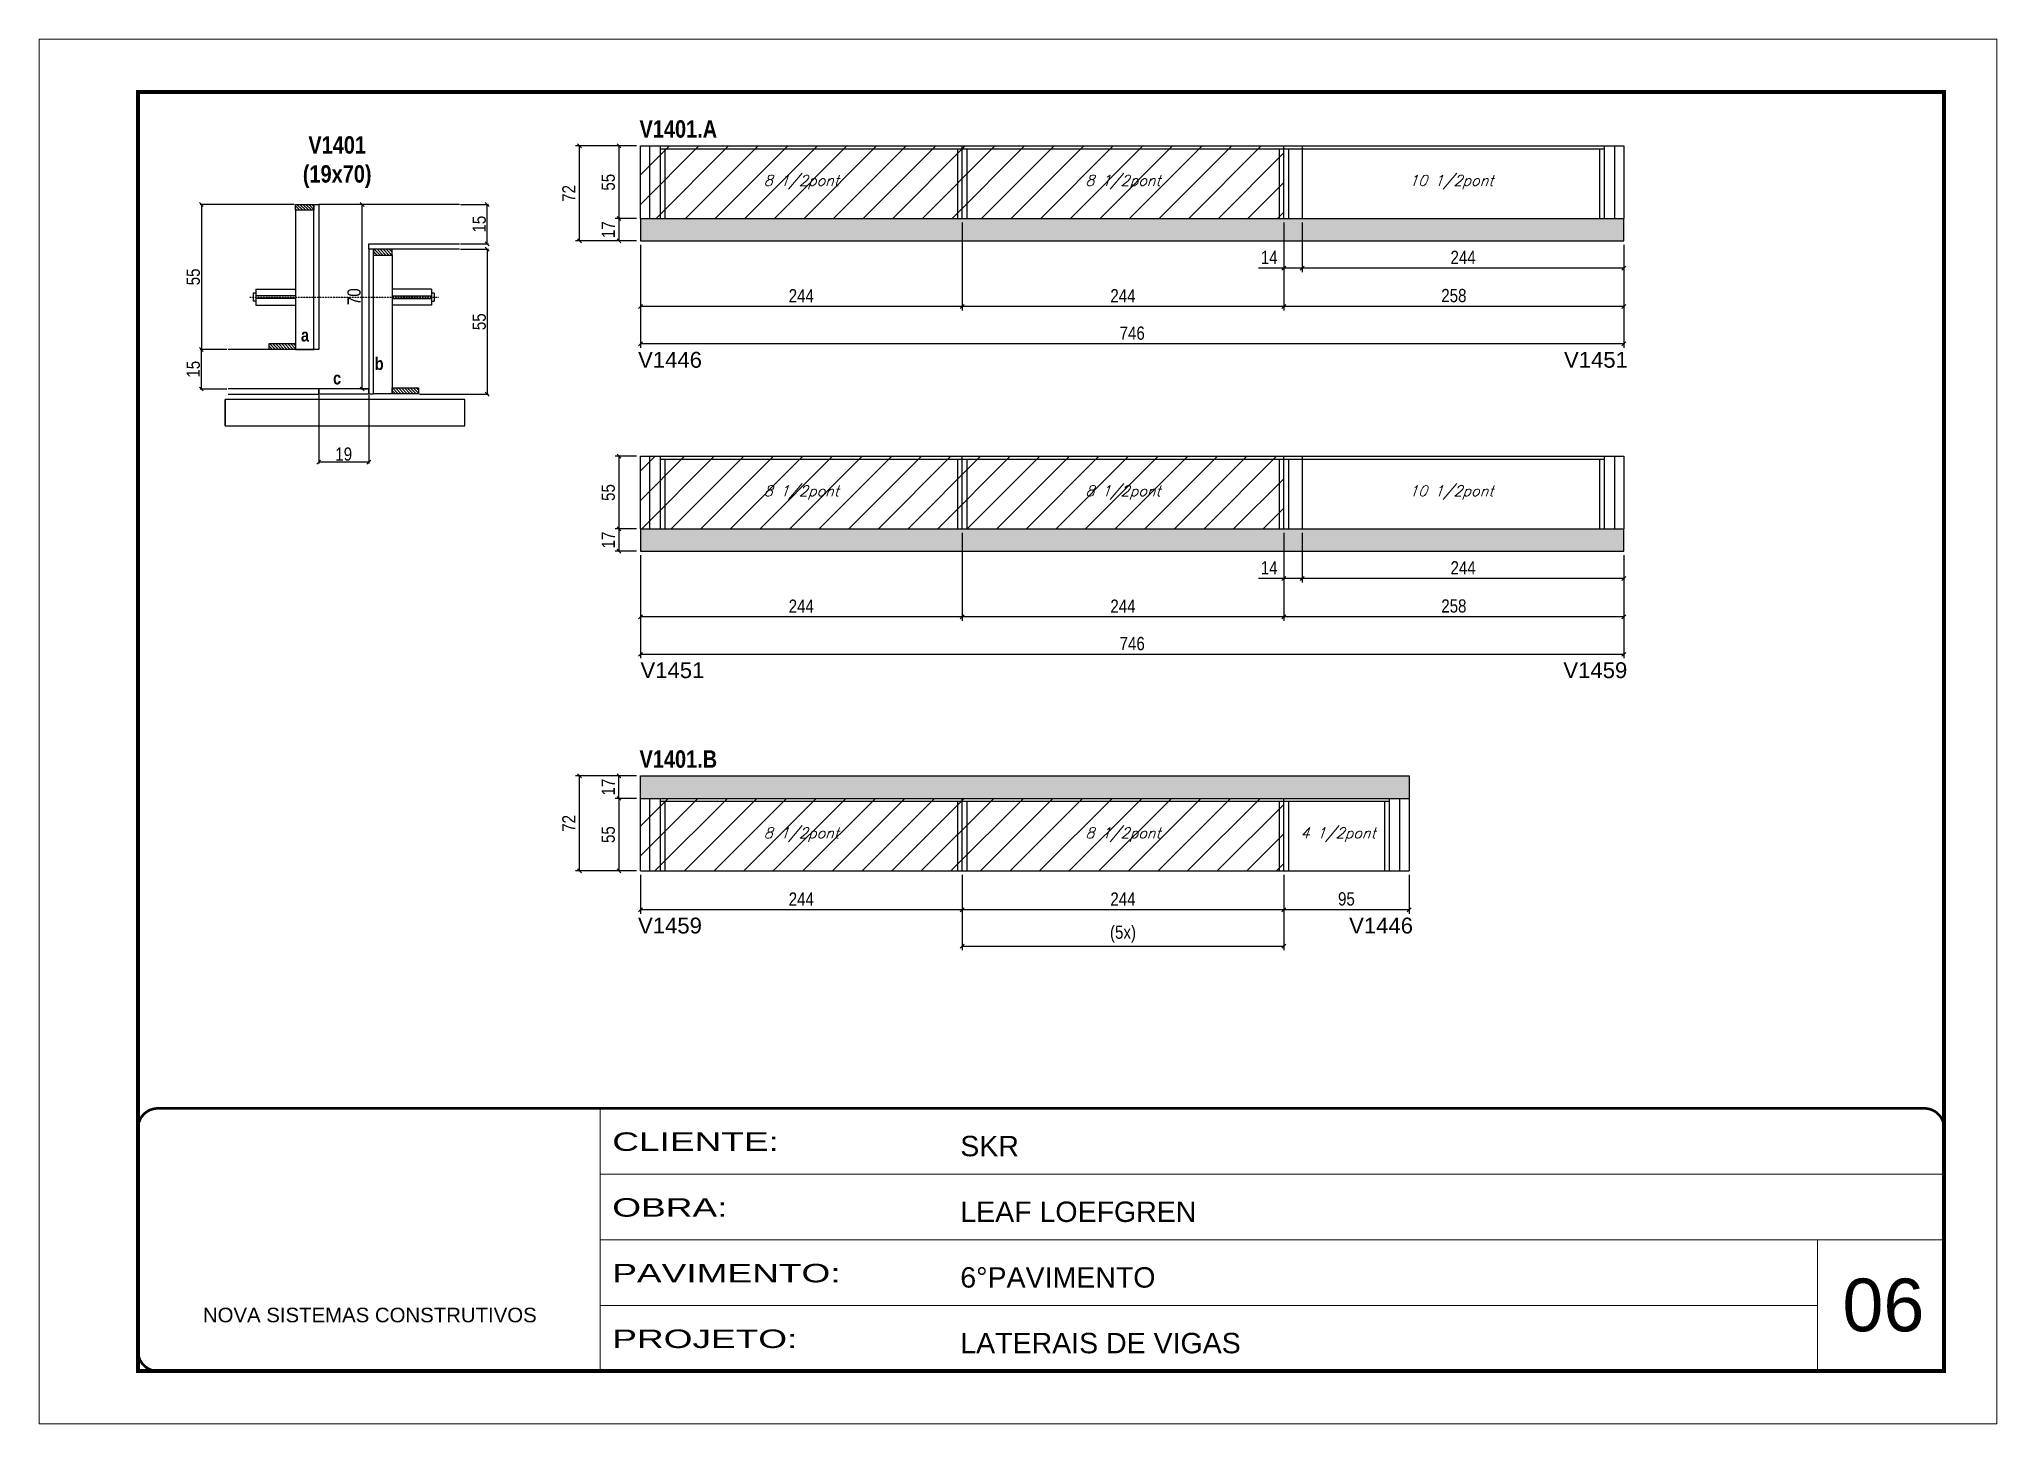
# Model space of a CAD drawing. Extents: x 3309 to 9563, y -2522 to 14608.
# Drawn here: x 4908 to 6393, y 12409 to 13459 of the extents above; entities that cross this region are included whole.
import ezdxf

# ---------------------------------------------------------------- set-up
doc = ezdxf.new("R2010")
doc.units = 0
for name, pattern in [('CONTINUO', [0]), ('DASHED', [0.75, 0.5, -0.25]), ('HIDDEN', [0.375, 0.25, -0.125])]:
    doc.linetypes.add(name, pattern=pattern)
for name, color, linetype in [('5', 5, 'Continuous'), ('barrote', 251, 'Continuous'), ('COTA', 241, 'Continuous'), ('detalhes', 4, 'Continuous'), ('NOMENCLATURA', 7, 'Continuous'), ('Painéis', 200, 'Continuous'), ('SARR_2.2x10', 60, 'Continuous'), ('SARR_2.2x7', 40, 'Continuous'), ('SARR_3.5x7', 81, 'Continuous'), ('TENSOR', 3, 'Continuous'), ('texto', 7, 'Continuous')]:
    doc.layers.add(name, color=color, linetype=linetype)
for name, color, linetype, lineweight in [('CARIMBO', 255, 'Continuous', 9), ('CONCRETO', 251, 'Continuous', 25), ('Folhas', 255, 'Continuous', 9), ('Hachura', 251, 'Continuous', 9), ('SARRAFO DE PRESSAO', 251, 'DASHED', 9)]:
    doc.layers.add(name, color=color, linetype=linetype, lineweight=lineweight)
doc.styles.add('ARIAL', font='arial.ttf')
doc.styles.add('COTA TECNICA', font='techl___.ttf', dxfattribs={"height": 10})
doc.styles.add('COTA TECNICA 2X', font='techl___.ttf', dxfattribs={"height": 10})
doc.styles.add('Romans', font='romans.shx')
doc.styles.get("Standard").update_dxf_attribs({"font": 'arial.ttf'})
doc.styles.add('TECNICA', font='techb___.ttf', dxfattribs={"height": 10})
doc.styles.add('Tecnologia', font='')
doc.styles.get('Tecnologia').set_extended_font_data('Forgotten Futurist')
doc.dimstyles.new('PAINEL', dxfattribs={"dimtxt": 10, "dimasz": 3, "dimexe": 3, "dimexo": 3, "dimgap": 3, "dimtad": 1, "dimdec": 1, "dimzin": 12, "dimdsep": 46, "dimtxsty": 'COTA TECNICA', "dimblk1": 'OBLIQUE', "dimblk2": 'OBLIQUE', "dimsah": 1, "dimcen": 0.9, "dimclrd": 4, "dimclre": 4, "dimclrt": 240, "dimadec": 1, "dimazin": 3, "dimtfac": 1, "dimtdec": 1, "dimtmove": 0, "dimatfit": 3, "dimfxl": 1, "dimtolj": 1, "dimtzin": 12, "dimarcsym": 0})
doc.dimstyles.new('SECAO', dxfattribs={"dimscale": 0.333333, "dimtxt": 5, "dimasz": 9, "dimexe": 3, "dimexo": 3, "dimgap": 3, "dimtad": 1, "dimdec": 1, "dimlfac": 0.5, "dimzin": 12, "dimdsep": 46, "dimtxsty": 'COTA TECNICA 2X', "dimblk1": 'OBLIQUE', "dimblk2": 'OBLIQUE', "dimsah": 1, "dimcen": 0.9, "dimclrd": 4, "dimclre": 4, "dimclrt": 240, "dimadec": 1, "dimazin": 3, "dimtfac": 1, "dimtdec": 1, "dimtmove": 0, "dimatfit": 3, "dimfxl": 1, "dimtolj": 1, "dimtzin": 12, "dimarcsym": 0})

msp = doc.modelspace()

# ---------------------------------------------------------------- texts
at = {"layer": '5', "linetype": 'Continuous'}
for s, rotation, p in [('V1446', 359.99996, (5362.17, 13210.15)), ('V1451', 359.99996, (6064.54, 13210.15)), ('V1451', 0.00004, (5364, 12974.76)), ('V1459', 0.00004, (6064.06, 12974.76)), ('V1459', 359.99996, (5362.14, 12781.13)), ('V1446', 359.99996, (5901.54, 12781.13))]:
    msp.add_text(s, height=12, rotation=rotation, dxfattribs=at).set_placement(p)
at = {"layer": 'CARIMBO', "style": 'ARIAL'}
msp.add_text('06', height=40, dxfattribs=at).set_placement((6275.73, 12479.43))
at = {"layer": 'detalhes', "style": 'TECNICA'}
for s, p in [('a', (5106.46, 13230.02)), ('b', (5162.43, 13208.43)), ('c', (5130.82, 13197.48))]:
    msp.add_text(s, height=9.6, dxfattribs=at).set_placement(p)
at = {"layer": 'NOMENCLATURA', "style": 'TECNICA'}
for s, p in [('V1401.A', (5363.28, 13384.58)), ('V1401.B', (5363.28, 12906.79))]:
    msp.add_text(s, height=13.2, dxfattribs=at).set_placement(p)
at = {"layer": 'NOMENCLATURA', "insert": (5133.93, 13385.7), "char_height": 13.2, "attachment_point": 2, "style": 'TECNICA'}
msp.add_mtext_dynamic_manual_height_columns('V1401\\P(19x70)', width=300.2766, gutter_width=1, heights=[0], dxfattribs=at)
at = {"layer": 'texto', "color": 2, "char_height": 8, "attachment_point": 5, "style": 'Romans'}
for s, insert in [('{\\Q19;\\C256;8 1/2pont}', (5486, 13350.84)), ('{\\Q19;\\C256;8 1/2pont}', (5730, 13350.84)), ('{\\Q19;\\C256;10 1/2pont}', (5979.03, 13350.84)), ('{\\Q19;\\C256;8 1/2pont}', (5486, 13115.45)), ('{\\Q19;\\C256;8 1/2pont}', (5730, 13115.45)), ('{\\Q19;\\C256;10 1/2pont}', (5979.03, 13115.45)), ('{\\Q19;\\C256;8 1/2pont}', (5486, 12856.05)), ('{\\Q19;\\C256;8 1/2pont}', (5730, 12856.05)), ('{\\Q19;\\C256;4 1/2pont}', (5893.17, 12856.05))]:
    msp.add_mtext(s, dxfattribs=dict(at, insert=insert))

# ---------------------------------------------------------------- blocks, each defined once
blk = doc.blocks.new('9999999999')
at = {"color": 30, "linetype": 'CONTINUO'}
for p, q in [((98564.6, 34230.2), (98564.6, 34429.4)), ((98564.6, 34379.6), (99584, 34379.6)), ((98564.6, 34329.8), (99488, 34329.8)), ((99584, 34329.8), (99488, 34329.8)), ((99488, 34329.8), (99488, 34230.2)), ((98564.6, 34280), (99488, 34280))]:
    blk.add_line(p, q, dxfattribs=at)
at = {"color": 30, "linetype": 'CONTINUO', "const_width": 2}
blk.add_lwpolyline([(99584, 34230.2), (99584, 34414.4, 0.414214), (99569, 34429.4), (98229, 34429.4, 0.414214), (98214, 34414.4), (98214, 34245.2, 0.414214), (98229, 34230.2), (99584, 34230.2)], format="xyb", dxfattribs=at)
at = {"layer": 'Folhas'}
blk.add_lwpolyline([(98139, 34190.2), (99624, 34190.2), (99624, 35240.2), (98139, 35240.2)], close=True, dxfattribs=at)
at = {"layer": 'Folhas', "color": 30, "const_width": 3}
blk.add_lwpolyline([(98214, 34230.2), (99584, 34230.2), (99584, 35200.2), (98214, 35200.2)], close=True, dxfattribs=at)
at = {"color": 7, "linetype": 'Continuous', "ltscale": 5, "style": 'ARIAL'}
for s, height, p in [('SKR', 15.48, (98837.7, 34393.1)), ('LEAF LOEFGREN', 15.483, (98837.7, 34343.3)), ('6°PAVIMENTO', 15.483, (98837.7, 34293.5)), ('NOVA SISTEMAS CONSTRUTIVOS', 11.059, (98263.2, 34267.2)), ('LATERAIS DE VIGAS', 15.483, (98837.7, 34243.7))]:
    blk.add_text(s, height=height, dxfattribs=at).set_placement(p)
at = {"layer": 'Folhas', "color": 7, "style": 'Tecnologia', "width": 1.5}
for s, p in [('CLIENTE:', (98573.7, 34397.2)), ('OBRA:', (98573.7, 34347.3)), ('PAVIMENTO:', (98573.7, 34297.5)), ('PROJETO:', (98573.7, 34247.7))]:
    blk.add_text(s, height=14, dxfattribs=at).set_placement(p)
blk = doc.blocks.new('_Oblique')
at = {"color": 0, "linetype": 'ByBlock', "lineweight": -2}
blk.add_line((-0.5, -0.5), (0.5, 0.5), dxfattribs=at)
blk = doc.blocks.new('*D1619')
at = {"layer": 'COTA', "color": 4, "lineweight": -2, "transparency": 16777216}
for p, q in [((5119.9, 13189.4), (5119.9, 13137.5)), ((5157.9, 13189.4), (5157.9, 13137.5)), ((5157.9, 13138.5), (5119.9, 13138.5))]:
    blk.add_line(p, q, dxfattribs=at)
at = {"layer": 'Defpoints', "color": 0, "transparency": 16777216}
for p in [(5119.9, 13190.4), (5157.9, 13190.4), (5119.9, 13138.5)]:
    blk.add_point(p, dxfattribs=at)
at = {"layer": 'COTA', "color": 4, "lineweight": -2, "transparency": 16777216, "xscale": 3, "yscale": 3, "zscale": 3, "rotation": 180}
blk.add_blockref('_Oblique', (5119.9, 13138.5), dxfattribs=at)
at = {"layer": 'COTA', "color": 4, "lineweight": -2, "transparency": 16777216, "xscale": 3, "yscale": 3, "zscale": 3}
blk.add_blockref('_Oblique', (5157.9, 13138.5), dxfattribs=at)
at = {"layer": 'COTA', "color": 240, "transparency": 16777216, "insert": (5138.9, 13144.6), "char_height": 10, "attachment_point": 5, "style": 'COTA TECNICA 2X'}
blk.add_mtext('\\A1;19', dxfattribs=at)
blk = doc.blocks.new('*D1620')
at = {"layer": 'COTA', "color": 4, "lineweight": -2, "transparency": 16777216}
for p, q in [((5101.3, 13334), (5029.9, 13334)), ((5030.9, 13334), (5030.9, 13224)), ((5050.2, 13224), (5029.9, 13224))]:
    blk.add_line(p, q, dxfattribs=at)
at = {"layer": 'Defpoints', "color": 0, "transparency": 16777216}
for p in [(5102.3, 13334), (5030.9, 13224), (5051.2, 13224, 0)]:
    blk.add_point(p, dxfattribs=at)
at = {"layer": 'COTA', "color": 4, "lineweight": -2, "transparency": 16777216, "xscale": 3, "yscale": 3, "zscale": 3}
for p, rotation in [((5030.9, 13334), 90), ((5030.9, 13224), 270)]:
    blk.add_blockref('_Oblique', p, dxfattribs=dict(at, rotation=rotation))
at = {"layer": 'COTA', "color": 240, "transparency": 16777216, "insert": (5024.8, 13279), "char_height": 10, "attachment_point": 5, "rotation": 90, "style": 'COTA TECNICA 2X'}
blk.add_mtext('\\A1;55', dxfattribs=at)
blk = doc.blocks.new('*D1621')
at = {"layer": 'COTA', "color": 4, "lineweight": -2, "transparency": 16777216}
for p, q in [((5227.6, 13300), (5248.8, 13300)), ((5247.8, 13300), (5247.8, 13190)), ((5196.5, 13190), (5248.8, 13190))]:
    blk.add_line(p, q, dxfattribs=at)
at = {"layer": 'Defpoints', "color": 0, "transparency": 16777216}
for p in [(5226.6, 13300, 0), (5195.5, 13190, 0), (5247.8, 13190)]:
    blk.add_point(p, dxfattribs=at)
at = {"layer": 'COTA', "color": 4, "lineweight": -2, "transparency": 16777216, "xscale": 3, "yscale": 3, "zscale": 3}
for p, rotation in [((5247.8, 13300), 90), ((5247.8, 13190), 270)]:
    blk.add_blockref('_Oblique', p, dxfattribs=dict(at, rotation=rotation))
at = {"layer": 'COTA', "color": 240, "transparency": 16777216, "insert": (5241.7, 13245), "char_height": 10, "attachment_point": 5, "rotation": 90, "style": 'COTA TECNICA 2X'}
blk.add_mtext('\\A1;55', dxfattribs=at)
blk = doc.blocks.new('*D1622')
at = {"layer": 'COTA', "color": 4, "lineweight": -2, "transparency": 16777216}
for p, q in [((5156.9, 13334), (5151.9, 13334)), ((5152.9, 13194), (5152.9, 13334)), ((5156.9, 13194), (5151.9, 13194))]:
    blk.add_line(p, q, dxfattribs=at)
at = {"layer": 'Defpoints', "color": 0, "transparency": 16777216}
for p in [(5152.9, 13334), (5157.9, 13334), (5157.9, 13194)]:
    blk.add_point(p, dxfattribs=at)
at = {"layer": 'COTA', "color": 4, "lineweight": -2, "transparency": 16777216, "xscale": 3, "yscale": 3, "zscale": 3}
for p, rotation in [((5152.9, 13334), 90), ((5152.9, 13194), 270)]:
    blk.add_blockref('_Oblique', p, dxfattribs=dict(at, rotation=rotation))
at = {"layer": 'COTA', "color": 240, "transparency": 16777216, "insert": (5146.8, 13264), "char_height": 10, "attachment_point": 5, "rotation": 90, "style": 'COTA TECNICA 2X'}
blk.add_mtext('\\A1;70', dxfattribs=at)
blk = doc.blocks.new('*D1623')
at = {"layer": 'COTA', "color": 4, "lineweight": -2, "transparency": 16777216}
for p, q in [((5050.2, 13224), (5029.9, 13224)), ((5030.9, 13194), (5030.9, 13224)), ((5050.2, 13194), (5029.9, 13194))]:
    blk.add_line(p, q, dxfattribs=at)
at = {"layer": 'Defpoints', "color": 0, "transparency": 16777216}
for p in [(5030.9, 13224), (5051.2, 13224), (5051.2, 13194)]:
    blk.add_point(p, dxfattribs=at)
at = {"layer": 'COTA', "color": 4, "lineweight": -2, "transparency": 16777216, "xscale": 3, "yscale": 3, "zscale": 3}
for p, rotation in [((5030.9, 13224), 90), ((5030.9, 13194), 270)]:
    blk.add_blockref('_Oblique', p, dxfattribs=dict(at, rotation=rotation))
at = {"layer": 'COTA', "color": 240, "transparency": 16777216, "insert": (5024.8, 13209), "char_height": 10, "attachment_point": 5, "rotation": 90, "style": 'COTA TECNICA 2X'}
blk.add_mtext('\\A1;15', dxfattribs=at)
blk = doc.blocks.new('*D1624')
at = {"layer": 'COTA', "color": 4, "lineweight": -2, "transparency": 16777216}
for p, q in [((5227.6, 13334), (5248.8, 13334)), ((5247.8, 13304), (5247.8, 13334)), ((5227.6, 13304), (5248.8, 13304))]:
    blk.add_line(p, q, dxfattribs=at)
at = {"layer": 'Defpoints', "color": 0, "transparency": 16777216}
for p in [(5226.6, 13334), (5247.8, 13334), (5226.6, 13304)]:
    blk.add_point(p, dxfattribs=at)
at = {"layer": 'COTA', "color": 4, "lineweight": -2, "transparency": 16777216, "xscale": 3, "yscale": 3, "zscale": 3}
for p, rotation in [((5247.8, 13334), 90), ((5247.8, 13304), 270)]:
    blk.add_blockref('_Oblique', p, dxfattribs=dict(at, rotation=rotation))
at = {"layer": 'COTA', "color": 240, "transparency": 16777216, "insert": (5241.7, 13319), "char_height": 10, "attachment_point": 5, "rotation": 90, "style": 'COTA TECNICA 2X'}
blk.add_mtext('\\A1;15', dxfattribs=at)
blk = doc.blocks.new('*D1625')
at = {"layer": 'COTA', "color": 4, "lineweight": -2, "transparency": 16777216}
for p, q in [((5852, 13320.3), (5852, 13253.6)), ((6110, 13303.3), (6110, 13253.6)), ((6110, 13256.6), (5852, 13256.6))]:
    blk.add_line(p, q, dxfattribs=at)
at = {"layer": 'Defpoints', "color": 0, "transparency": 16777216}
for p in [(5852, 13323.3), (6110, 13306.3), (5852, 13256.6)]:
    blk.add_point(p, dxfattribs=at)
at = {"layer": 'COTA', "color": 4, "lineweight": -2, "transparency": 16777216, "xscale": 3, "yscale": 3, "zscale": 3, "rotation": 180}
blk.add_blockref('_Oblique', (5852, 13256.6), dxfattribs=at)
at = {"layer": 'COTA', "color": 4, "lineweight": -2, "transparency": 16777216, "xscale": 3, "yscale": 3, "zscale": 3}
blk.add_blockref('_Oblique', (6110, 13256.6), dxfattribs=at)
at = {"layer": 'COTA', "color": 240, "transparency": 16777216, "insert": (5981, 13264.8), "char_height": 10, "attachment_point": 5, "style": 'COTA TECNICA'}
blk.add_mtext('\\A1;258', dxfattribs=at)
blk = doc.blocks.new('*D1627')
at = {"layer": 'COTA', "color": 4, "lineweight": -2, "transparency": 16777216}
for p, q in [((5608, 13320.3), (5608, 13253.6)), ((5364, 13303.3), (5364, 13253.6)), ((5608, 13256.6), (5364, 13256.6))]:
    blk.add_line(p, q, dxfattribs=at)
at = {"layer": 'Defpoints', "color": 0, "transparency": 16777216}
for p in [(5608, 13323.3), (5364, 13306.3), (5364, 13256.6)]:
    blk.add_point(p, dxfattribs=at)
at = {"layer": 'COTA', "color": 4, "lineweight": -2, "transparency": 16777216, "xscale": 3, "yscale": 3, "zscale": 3, "rotation": 180}
blk.add_blockref('_Oblique', (5364, 13256.6), dxfattribs=at)
at = {"layer": 'COTA', "color": 4, "lineweight": -2, "transparency": 16777216, "xscale": 3, "yscale": 3, "zscale": 3}
blk.add_blockref('_Oblique', (5608, 13256.6), dxfattribs=at)
at = {"layer": 'COTA', "color": 240, "transparency": 16777216, "insert": (5486, 13264.7), "char_height": 10, "attachment_point": 5, "style": 'COTA TECNICA'}
blk.add_mtext('\\A1;244', dxfattribs=at)
blk = doc.blocks.new('*D1628')
at = {"layer": 'COTA', "color": 4, "lineweight": -2, "transparency": 16777216}
for p, q in [((5608, 13320.3), (5608, 13253.6)), ((5852, 13320.3), (5852, 13253.6)), ((5852, 13256.6), (5608, 13256.6))]:
    blk.add_line(p, q, dxfattribs=at)
at = {"layer": 'Defpoints', "color": 0, "transparency": 16777216}
for p in [(5608, 13323.3), (5852, 13323.3), (5608, 13256.6)]:
    blk.add_point(p, dxfattribs=at)
at = {"layer": 'COTA', "color": 4, "lineweight": -2, "transparency": 16777216, "xscale": 3, "yscale": 3, "zscale": 3, "rotation": 180}
blk.add_blockref('_Oblique', (5608, 13256.6), dxfattribs=at)
at = {"layer": 'COTA', "color": 4, "lineweight": -2, "transparency": 16777216, "xscale": 3, "yscale": 3, "zscale": 3}
blk.add_blockref('_Oblique', (5852, 13256.6), dxfattribs=at)
at = {"layer": 'COTA', "color": 240, "transparency": 16777216, "insert": (5730, 13264.7), "char_height": 10, "attachment_point": 5, "style": 'COTA TECNICA'}
blk.add_mtext('\\A1;244', dxfattribs=at)
blk = doc.blocks.new('*D1629')
at = {"layer": 'COTA', "color": 4, "lineweight": -2, "transparency": 16777216}
for p, q in [((5361, 13378.3), (5344.7, 13378.3)), ((5347.7, 13378.3), (5347.7, 13323.3)), ((5361, 13323.3), (5344.7, 13323.3))]:
    blk.add_line(p, q, dxfattribs=at)
at = {"layer": 'Defpoints', "color": 0, "transparency": 16777216}
for p in [(5364, 13378.3), (5347.7, 13323.3), (5364, 13323.3)]:
    blk.add_point(p, dxfattribs=at)
at = {"layer": 'COTA', "color": 4, "lineweight": -2, "transparency": 16777216, "xscale": 3, "yscale": 3, "zscale": 3}
for p, rotation in [((5347.7, 13378.3), 90), ((5347.7, 13323.3), 270)]:
    blk.add_blockref('_Oblique', p, dxfattribs=dict(at, rotation=rotation))
at = {"layer": 'COTA', "color": 240, "transparency": 16777216, "insert": (5339.6, 13350.8), "char_height": 10, "attachment_point": 5, "rotation": 90, "style": 'COTA TECNICA'}
blk.add_mtext('\\A1;55', dxfattribs=at)
blk = doc.blocks.new('*D1626')
at = {"layer": 'COTA', "color": 4, "lineweight": -2, "transparency": 16777216}
for p, q in [((5364, 13303.3), (5364, 13225.2)), ((6110, 13303.3), (6110, 13225.2)), ((6110, 13228.2), (5364, 13228.2))]:
    blk.add_line(p, q, dxfattribs=at)
at = {"layer": 'Defpoints', "color": 0, "transparency": 16777216}
for p in [(5364, 13306.3), (6110, 13306.3), (5364, 13228.2)]:
    blk.add_point(p, dxfattribs=at)
at = {"layer": 'COTA', "color": 4, "lineweight": -2, "transparency": 16777216, "xscale": 3, "yscale": 3, "zscale": 3, "rotation": 180}
blk.add_blockref('_Oblique', (5364, 13228.2), dxfattribs=at)
at = {"layer": 'COTA', "color": 4, "lineweight": -2, "transparency": 16777216, "xscale": 3, "yscale": 3, "zscale": 3}
blk.add_blockref('_Oblique', (6110, 13228.2), dxfattribs=at)
at = {"layer": 'COTA', "color": 240, "transparency": 16777216, "insert": (5737, 13236.3), "char_height": 10, "attachment_point": 5, "style": 'COTA TECNICA'}
blk.add_mtext('\\A1;746', dxfattribs=at)
blk = doc.blocks.new('*D1630')
at = {"layer": 'COTA', "color": 4, "lineweight": -2, "transparency": 16777216}
for p, q in [((5866, 13320.3), (5866, 13282.7)), ((6110, 13303.3), (6110, 13282.7)), ((6110, 13285.7), (5866, 13285.7))]:
    blk.add_line(p, q, dxfattribs=at)
at = {"layer": 'Defpoints', "color": 0, "transparency": 16777216}
for p in [(5866, 13323.3), (6110, 13306.3), (5866, 13285.7)]:
    blk.add_point(p, dxfattribs=at)
at = {"layer": 'COTA', "color": 4, "lineweight": -2, "transparency": 16777216, "xscale": 3, "yscale": 3, "zscale": 3, "rotation": 180}
blk.add_blockref('_Oblique', (5866, 13285.7), dxfattribs=at)
at = {"layer": 'COTA', "color": 4, "lineweight": -2, "transparency": 16777216, "xscale": 3, "yscale": 3, "zscale": 3}
blk.add_blockref('_Oblique', (6110, 13285.7), dxfattribs=at)
at = {"layer": 'COTA', "color": 240, "transparency": 16777216, "insert": (5988, 13293.8), "char_height": 10, "attachment_point": 5, "style": 'COTA TECNICA'}
blk.add_mtext('\\A1;244', dxfattribs=at)
blk = doc.blocks.new('*D1631')
at = {"layer": 'COTA', "color": 4, "lineweight": -2, "transparency": 16777216}
for p, q in [((5852, 13320.3), (5852, 13282.7)), ((5866, 13320.3), (5866, 13282.7)), ((5852, 13285.7), (5832.9, 13285.7)), ((5866, 13285.7), (5852, 13285.7))]:
    blk.add_line(p, q, dxfattribs=at)
at = {"layer": 'Defpoints', "color": 0, "transparency": 16777216}
for p in [(5852, 13323.3), (5866, 13323.3), (5852, 13285.7)]:
    blk.add_point(p, dxfattribs=at)
at = {"layer": 'COTA', "color": 4, "lineweight": -2, "transparency": 16777216, "xscale": 3, "yscale": 3, "zscale": 3, "rotation": 180}
blk.add_blockref('_Oblique', (5852, 13285.7), dxfattribs=at)
at = {"layer": 'COTA', "color": 4, "lineweight": -2, "transparency": 16777216, "xscale": 3, "yscale": 3, "zscale": 3}
blk.add_blockref('_Oblique', (5866, 13285.7), dxfattribs=at)
at = {"layer": 'COTA', "color": 240, "transparency": 16777216, "insert": (5840.9, 13293.8), "char_height": 10, "attachment_point": 5, "style": 'COTA TECNICA'}
blk.add_mtext('\\A1;14', dxfattribs=at)
blk = doc.blocks.new('*D1632')
at = {"layer": 'COTA', "color": 4, "lineweight": -2, "transparency": 16777216}
for p, q in [((5361, 13323.3), (5344.7, 13323.3)), ((5347.7, 13323.3), (5347.7, 13306.3)), ((5361, 13306.3), (5344.7, 13306.3))]:
    blk.add_line(p, q, dxfattribs=at)
at = {"layer": 'Defpoints', "color": 0, "transparency": 16777216}
for p in [(5364, 13323.3), (5347.7, 13306.3), (5364, 13306.3)]:
    blk.add_point(p, dxfattribs=at)
at = {"layer": 'COTA', "color": 4, "lineweight": -2, "transparency": 16777216, "xscale": 3, "yscale": 3, "zscale": 3}
for p, rotation in [((5347.7, 13323.3), 90), ((5347.7, 13306.3), 270)]:
    blk.add_blockref('_Oblique', p, dxfattribs=dict(at, rotation=rotation))
at = {"layer": 'COTA', "color": 240, "transparency": 16777216, "insert": (5339.6, 13314.8), "char_height": 10, "attachment_point": 5, "rotation": 90, "style": 'COTA TECNICA'}
blk.add_mtext('\\A1;17', dxfattribs=at)
blk = doc.blocks.new('*D1633')
at = {"layer": 'COTA', "color": 4, "lineweight": -2, "transparency": 16777216}
for p, q in [((5852, 13085), (5852, 13018.2)), ((6110, 13068), (6110, 13018.2)), ((6110, 13021.2), (5852, 13021.2))]:
    blk.add_line(p, q, dxfattribs=at)
at = {"layer": 'Defpoints', "color": 0, "transparency": 16777216}
for p in [(5852, 13088), (6110, 13071), (5852, 13021.2)]:
    blk.add_point(p, dxfattribs=at)
at = {"layer": 'COTA', "color": 4, "lineweight": -2, "transparency": 16777216, "xscale": 3, "yscale": 3, "zscale": 3, "rotation": 180}
blk.add_blockref('_Oblique', (5852, 13021.2), dxfattribs=at)
at = {"layer": 'COTA', "color": 4, "lineweight": -2, "transparency": 16777216, "xscale": 3, "yscale": 3, "zscale": 3}
blk.add_blockref('_Oblique', (6110, 13021.2), dxfattribs=at)
at = {"layer": 'COTA', "color": 240, "transparency": 16777216, "insert": (5981, 13029.4), "char_height": 10, "attachment_point": 5, "style": 'COTA TECNICA'}
blk.add_mtext('\\A1;258', dxfattribs=at)
blk = doc.blocks.new('*D1638')
at = {"layer": 'COTA', "color": 4, "lineweight": -2, "transparency": 16777216}
for p, q in [((5608, 13085), (5608, 13018.2)), ((5364, 13068), (5364, 13018.2)), ((5608, 13021.2), (5364, 13021.2))]:
    blk.add_line(p, q, dxfattribs=at)
at = {"layer": 'Defpoints', "color": 0, "transparency": 16777216}
for p in [(5608, 13088), (5364, 13071), (5364, 13021.2)]:
    blk.add_point(p, dxfattribs=at)
at = {"layer": 'COTA', "color": 4, "lineweight": -2, "transparency": 16777216, "xscale": 3, "yscale": 3, "zscale": 3, "rotation": 180}
blk.add_blockref('_Oblique', (5364, 13021.2), dxfattribs=at)
at = {"layer": 'COTA', "color": 4, "lineweight": -2, "transparency": 16777216, "xscale": 3, "yscale": 3, "zscale": 3}
blk.add_blockref('_Oblique', (5608, 13021.2), dxfattribs=at)
at = {"layer": 'COTA', "color": 240, "transparency": 16777216, "insert": (5486, 13029.3), "char_height": 10, "attachment_point": 5, "style": 'COTA TECNICA'}
blk.add_mtext('\\A1;244', dxfattribs=at)
blk = doc.blocks.new('*D1639')
at = {"layer": 'COTA', "color": 4, "lineweight": -2, "transparency": 16777216}
for p, q in [((5608, 13085), (5608, 13018.2)), ((5852, 13085), (5852, 13018.2)), ((5852, 13021.2), (5608, 13021.2))]:
    blk.add_line(p, q, dxfattribs=at)
at = {"layer": 'Defpoints', "color": 0, "transparency": 16777216}
for p in [(5608, 13088), (5852, 13088), (5608, 13021.2)]:
    blk.add_point(p, dxfattribs=at)
at = {"layer": 'COTA', "color": 4, "lineweight": -2, "transparency": 16777216, "xscale": 3, "yscale": 3, "zscale": 3, "rotation": 180}
blk.add_blockref('_Oblique', (5608, 13021.2), dxfattribs=at)
at = {"layer": 'COTA', "color": 4, "lineweight": -2, "transparency": 16777216, "xscale": 3, "yscale": 3, "zscale": 3}
blk.add_blockref('_Oblique', (5852, 13021.2), dxfattribs=at)
at = {"layer": 'COTA', "color": 240, "transparency": 16777216, "insert": (5730, 13029.3), "char_height": 10, "attachment_point": 5, "style": 'COTA TECNICA'}
blk.add_mtext('\\A1;244', dxfattribs=at)
blk = doc.blocks.new('*D1640')
at = {"layer": 'COTA', "color": 4, "lineweight": -2, "transparency": 16777216}
for p, q in [((5361, 13143), (5344.7, 13143)), ((5347.7, 13143), (5347.7, 13088)), ((5361, 13088), (5344.7, 13088))]:
    blk.add_line(p, q, dxfattribs=at)
at = {"layer": 'Defpoints', "color": 0, "transparency": 16777216}
for p in [(5364, 13143), (5347.7, 13088), (5364, 13088)]:
    blk.add_point(p, dxfattribs=at)
at = {"layer": 'COTA', "color": 4, "lineweight": -2, "transparency": 16777216, "xscale": 3, "yscale": 3, "zscale": 3}
for p, rotation in [((5347.7, 13143), 90), ((5347.7, 13088), 270)]:
    blk.add_blockref('_Oblique', p, dxfattribs=dict(at, rotation=rotation))
at = {"layer": 'COTA', "color": 240, "transparency": 16777216, "insert": (5339.6, 13115.5), "char_height": 10, "attachment_point": 5, "rotation": 90, "style": 'COTA TECNICA'}
blk.add_mtext('\\A1;55', dxfattribs=at)
blk = doc.blocks.new('*D1634')
at = {"layer": 'COTA', "color": 4, "lineweight": -2, "transparency": 16777216}
for p, q in [((5364, 13068), (5364, 12989.8)), ((6110, 13068), (6110, 12989.8)), ((6110, 12992.8), (5364, 12992.8))]:
    blk.add_line(p, q, dxfattribs=at)
at = {"layer": 'Defpoints', "color": 0, "transparency": 16777216}
for p in [(5364, 13071), (6110, 13071), (5364, 12992.8)]:
    blk.add_point(p, dxfattribs=at)
at = {"layer": 'COTA', "color": 4, "lineweight": -2, "transparency": 16777216, "xscale": 3, "yscale": 3, "zscale": 3, "rotation": 180}
blk.add_blockref('_Oblique', (5364, 12992.8), dxfattribs=at)
at = {"layer": 'COTA', "color": 4, "lineweight": -2, "transparency": 16777216, "xscale": 3, "yscale": 3, "zscale": 3}
blk.add_blockref('_Oblique', (6110, 12992.8), dxfattribs=at)
at = {"layer": 'COTA', "color": 240, "transparency": 16777216, "insert": (5737, 13000.9), "char_height": 10, "attachment_point": 5, "style": 'COTA TECNICA'}
blk.add_mtext('\\A1;746', dxfattribs=at)
blk = doc.blocks.new('*D1635')
at = {"layer": 'COTA', "color": 4, "lineweight": -2, "transparency": 16777216}
for p, q in [((5866, 13085), (5866, 13047.3)), ((6110, 13068), (6110, 13047.3)), ((6110, 13050.3), (5866, 13050.3))]:
    blk.add_line(p, q, dxfattribs=at)
at = {"layer": 'Defpoints', "color": 0, "transparency": 16777216}
for p in [(5866, 13088), (6110, 13071), (5866, 13050.3)]:
    blk.add_point(p, dxfattribs=at)
at = {"layer": 'COTA', "color": 4, "lineweight": -2, "transparency": 16777216, "xscale": 3, "yscale": 3, "zscale": 3, "rotation": 180}
blk.add_blockref('_Oblique', (5866, 13050.3), dxfattribs=at)
at = {"layer": 'COTA', "color": 4, "lineweight": -2, "transparency": 16777216, "xscale": 3, "yscale": 3, "zscale": 3}
blk.add_blockref('_Oblique', (6110, 13050.3), dxfattribs=at)
at = {"layer": 'COTA', "color": 240, "transparency": 16777216, "insert": (5988, 13058.4), "char_height": 10, "attachment_point": 5, "style": 'COTA TECNICA'}
blk.add_mtext('\\A1;244', dxfattribs=at)
blk = doc.blocks.new('*D1636')
at = {"layer": 'COTA', "color": 4, "lineweight": -2, "transparency": 16777216}
for p, q in [((5852, 13085), (5852, 13047.3)), ((5866, 13085), (5866, 13047.3)), ((5852, 13050.3), (5832.9, 13050.3)), ((5866, 13050.3), (5852, 13050.3))]:
    blk.add_line(p, q, dxfattribs=at)
at = {"layer": 'Defpoints', "color": 0, "transparency": 16777216}
for p in [(5852, 13088), (5866, 13088), (5852, 13050.3)]:
    blk.add_point(p, dxfattribs=at)
at = {"layer": 'COTA', "color": 4, "lineweight": -2, "transparency": 16777216, "xscale": 3, "yscale": 3, "zscale": 3, "rotation": 180}
blk.add_blockref('_Oblique', (5852, 13050.3), dxfattribs=at)
at = {"layer": 'COTA', "color": 4, "lineweight": -2, "transparency": 16777216, "xscale": 3, "yscale": 3, "zscale": 3}
blk.add_blockref('_Oblique', (5866, 13050.3), dxfattribs=at)
at = {"layer": 'COTA', "color": 240, "transparency": 16777216, "insert": (5840.9, 13058.4), "char_height": 10, "attachment_point": 5, "style": 'COTA TECNICA'}
blk.add_mtext('\\A1;14', dxfattribs=at)
blk = doc.blocks.new('*D1637')
at = {"layer": 'COTA', "color": 4, "lineweight": -2, "transparency": 16777216}
for p, q in [((5361, 13088), (5344.7, 13088)), ((5347.7, 13088), (5347.7, 13071)), ((5361, 13071), (5344.7, 13071))]:
    blk.add_line(p, q, dxfattribs=at)
at = {"layer": 'Defpoints', "color": 0, "transparency": 16777216}
for p in [(5364, 13088), (5347.7, 13071), (5364, 13071)]:
    blk.add_point(p, dxfattribs=at)
at = {"layer": 'COTA', "color": 4, "lineweight": -2, "transparency": 16777216, "xscale": 3, "yscale": 3, "zscale": 3}
for p, rotation in [((5347.7, 13088), 90), ((5347.7, 13071), 270)]:
    blk.add_blockref('_Oblique', p, dxfattribs=dict(at, rotation=rotation))
at = {"layer": 'COTA', "color": 240, "transparency": 16777216, "insert": (5339.6, 13079.5), "char_height": 10, "attachment_point": 5, "rotation": 90, "style": 'COTA TECNICA'}
blk.add_mtext('\\A1;17', dxfattribs=at)
blk = doc.blocks.new('*D1641')
at = {"layer": 'COTA', "color": 4, "lineweight": -2, "transparency": 16777216}
for p, q in [((5361, 12883.6), (5344.7, 12883.6)), ((5347.7, 12883.6), (5347.7, 12828.6)), ((5361, 12828.6), (5344.7, 12828.6))]:
    blk.add_line(p, q, dxfattribs=at)
at = {"layer": 'Defpoints', "color": 0, "transparency": 16777216}
for p in [(5364, 12883.6), (5347.7, 12828.6), (5364, 12828.6)]:
    blk.add_point(p, dxfattribs=at)
at = {"layer": 'COTA', "color": 4, "lineweight": -2, "transparency": 16777216, "xscale": 3, "yscale": 3, "zscale": 3}
for p, rotation in [((5347.7, 12883.6), 90), ((5347.7, 12828.6), 270)]:
    blk.add_blockref('_Oblique', p, dxfattribs=dict(at, rotation=rotation))
at = {"layer": 'COTA', "color": 240, "transparency": 16777216, "insert": (5339.6, 12856.1), "char_height": 10, "attachment_point": 5, "rotation": 90, "style": 'COTA TECNICA'}
blk.add_mtext('\\A1;55', dxfattribs=at)
blk = doc.blocks.new('*D1642')
at = {"layer": 'COTA', "color": 4, "lineweight": -2, "transparency": 16777216}
for p, q in [((5852, 12825.6), (5852, 12796.1)), ((5947, 12825.6), (5947, 12796.1)), ((5947, 12799.1), (5852, 12799.1))]:
    blk.add_line(p, q, dxfattribs=at)
at = {"layer": 'Defpoints', "color": 0, "transparency": 16777216}
for p in [(5852, 12828.6), (5947, 12828.6), (5852, 12799.1)]:
    blk.add_point(p, dxfattribs=at)
at = {"layer": 'COTA', "color": 4, "lineweight": -2, "transparency": 16777216, "xscale": 3, "yscale": 3, "zscale": 3, "rotation": 180}
blk.add_blockref('_Oblique', (5852, 12799.1), dxfattribs=at)
at = {"layer": 'COTA', "color": 4, "lineweight": -2, "transparency": 16777216, "xscale": 3, "yscale": 3, "zscale": 3}
blk.add_blockref('_Oblique', (5947, 12799.1), dxfattribs=at)
at = {"layer": 'COTA', "color": 240, "transparency": 16777216, "insert": (5899.5, 12807.3), "char_height": 10, "attachment_point": 5, "style": 'COTA TECNICA'}
blk.add_mtext('\\A1;95', dxfattribs=at)
blk = doc.blocks.new('*D1643')
at = {"layer": 'COTA', "color": 4, "lineweight": -2, "transparency": 16777216}
for p, q in [((5364, 12825.6), (5364, 12796.1)), ((5608, 12825.6), (5608, 12796.1)), ((5608, 12799.1), (5364, 12799.1))]:
    blk.add_line(p, q, dxfattribs=at)
at = {"layer": 'Defpoints', "color": 0, "transparency": 16777216}
for p in [(5364, 12828.6), (5608, 12828.6), (5364, 12799.1)]:
    blk.add_point(p, dxfattribs=at)
at = {"layer": 'COTA', "color": 4, "lineweight": -2, "transparency": 16777216, "xscale": 3, "yscale": 3, "zscale": 3, "rotation": 180}
blk.add_blockref('_Oblique', (5364, 12799.1), dxfattribs=at)
at = {"layer": 'COTA', "color": 4, "lineweight": -2, "transparency": 16777216, "xscale": 3, "yscale": 3, "zscale": 3}
blk.add_blockref('_Oblique', (5608, 12799.1), dxfattribs=at)
at = {"layer": 'COTA', "color": 240, "transparency": 16777216, "insert": (5486, 12807.2), "char_height": 10, "attachment_point": 5, "style": 'COTA TECNICA'}
blk.add_mtext('\\A1;244', dxfattribs=at)
blk = doc.blocks.new('*D1644')
at = {"layer": 'COTA', "color": 4, "lineweight": -2, "transparency": 16777216}
for p, q in [((5608, 12825.6), (5608, 12796.1)), ((5852, 12825.6), (5852, 12796.1)), ((5852, 12799.1), (5608, 12799.1))]:
    blk.add_line(p, q, dxfattribs=at)
at = {"layer": 'Defpoints', "color": 0, "transparency": 16777216}
for p in [(5608, 12828.6), (5852, 12828.6), (5608, 12799.1)]:
    blk.add_point(p, dxfattribs=at)
at = {"layer": 'COTA', "color": 4, "lineweight": -2, "transparency": 16777216, "xscale": 3, "yscale": 3, "zscale": 3, "rotation": 180}
blk.add_blockref('_Oblique', (5608, 12799.1), dxfattribs=at)
at = {"layer": 'COTA', "color": 4, "lineweight": -2, "transparency": 16777216, "xscale": 3, "yscale": 3, "zscale": 3}
blk.add_blockref('_Oblique', (5852, 12799.1), dxfattribs=at)
at = {"layer": 'COTA', "color": 240, "transparency": 16777216, "insert": (5730, 12807.2), "char_height": 10, "attachment_point": 5, "style": 'COTA TECNICA'}
blk.add_mtext('\\A1;244', dxfattribs=at)
blk = doc.blocks.new('*D1645')
at = {"layer": 'COTA', "color": 4, "lineweight": -2, "transparency": 16777216}
for p, q in [((5608, 12825.6), (5608, 12768.4)), ((5852, 12825.6), (5852, 12768.4)), ((5608, 12771.4), (5852, 12771.4))]:
    blk.add_line(p, q, dxfattribs=at)
at = {"layer": 'Defpoints', "color": 0, "transparency": 16777216}
for p in [(5608, 12828.6), (5852, 12828.6), (5852, 12771.4)]:
    blk.add_point(p, dxfattribs=at)
at = {"layer": 'COTA', "color": 4, "lineweight": -2, "transparency": 16777216, "xscale": 3, "yscale": 3, "zscale": 3, "rotation": 180}
blk.add_blockref('_Oblique', (5608, 12771.4), dxfattribs=at)
at = {"layer": 'COTA', "color": 4, "lineweight": -2, "transparency": 16777216, "xscale": 3, "yscale": 3, "zscale": 3}
blk.add_blockref('_Oblique', (5852, 12771.4), dxfattribs=at)
at = {"layer": 'COTA', "color": 240, "transparency": 16777216, "insert": (5730, 12780.6), "char_height": 10, "attachment_point": 5, "style": 'COTA TECNICA'}
blk.add_mtext('\\A1;(5x)', dxfattribs=at)
blk = doc.blocks.new('*D1646')
at = {"layer": 'COTA', "color": 4, "lineweight": -2, "transparency": 16777216}
for p, q in [((5361, 12900.6), (5344.7, 12900.6)), ((5347.7, 12883.6), (5347.7, 12900.6)), ((5361, 12883.6), (5344.7, 12883.6))]:
    blk.add_line(p, q, dxfattribs=at)
at = {"layer": 'Defpoints', "color": 0, "transparency": 16777216}
for p in [(5347.7, 12900.6), (5364, 12900.6), (5364, 12883.6)]:
    blk.add_point(p, dxfattribs=at)
at = {"layer": 'COTA', "color": 4, "lineweight": -2, "transparency": 16777216, "xscale": 3, "yscale": 3, "zscale": 3}
for p, rotation in [((5347.7, 12900.6), 90), ((5347.7, 12883.6), 270)]:
    blk.add_blockref('_Oblique', p, dxfattribs=dict(at, rotation=rotation))
at = {"layer": 'COTA', "color": 240, "transparency": 16777216, "insert": (5339.6, 12892.1), "char_height": 10, "attachment_point": 5, "rotation": 90, "style": 'COTA TECNICA'}
blk.add_mtext('\\A1;17', dxfattribs=at)
blk = doc.blocks.new('*D2997')
at = {"layer": 'COTA', "color": 4, "lineweight": -2, "transparency": 16777216}
for p, q in [((5361, 13378.3), (5314.8, 13378.3)), ((5317.8, 13306.3), (5317.8, 13378.3)), ((5361, 13306.3), (5314.8, 13306.3))]:
    blk.add_line(p, q, dxfattribs=at)
at = {"layer": 'Defpoints', "color": 0, "transparency": 16777216}
for p in [(5317.8, 13378.3), (5364, 13378.3), (5364, 13306.3)]:
    blk.add_point(p, dxfattribs=at)
at = {"layer": 'COTA', "color": 4, "lineweight": -2, "transparency": 16777216, "xscale": 3, "yscale": 3, "zscale": 3}
for p, rotation in [((5317.8, 13378.3), 90), ((5317.8, 13306.3), 270)]:
    blk.add_blockref('_Oblique', p, dxfattribs=dict(at, rotation=rotation))
at = {"layer": 'COTA', "color": 240, "transparency": 16777216, "insert": (5309.7, 13342.3), "char_height": 10, "attachment_point": 5, "rotation": 90, "style": 'COTA TECNICA'}
blk.add_mtext('\\A1;72', dxfattribs=at)
blk = doc.blocks.new('*D2998')
at = {"layer": 'COTA', "color": 4, "lineweight": -2, "transparency": 16777216}
for p, q in [((5361, 13378.3), (5314.8, 13378.3)), ((5317.8, 13306.3), (5317.8, 13378.3)), ((5361, 13306.3), (5314.8, 13306.3))]:
    blk.add_line(p, q, dxfattribs=at)
at = {"layer": 'Defpoints', "color": 0, "transparency": 16777216}
for p in [(5317.8, 13378.3), (5364, 13378.3), (5364, 13306.3)]:
    blk.add_point(p, dxfattribs=at)
at = {"layer": 'COTA', "color": 4, "lineweight": -2, "transparency": 16777216, "xscale": 3, "yscale": 3, "zscale": 3}
for p, rotation in [((5317.8, 13378.3), 90), ((5317.8, 13306.3), 270)]:
    blk.add_blockref('_Oblique', p, dxfattribs=dict(at, rotation=rotation))
at = {"layer": 'COTA', "color": 240, "transparency": 16777216, "insert": (5309.7, 13342.3), "char_height": 10, "attachment_point": 5, "rotation": 90, "style": 'COTA TECNICA'}
blk.add_mtext('\\A1;72', dxfattribs=at)
blk = doc.blocks.new('*D2999')
at = {"layer": 'COTA', "color": 4, "lineweight": -2, "transparency": 16777216}
for p, q in [((5361, 12900.6), (5314.8, 12900.6)), ((5317.8, 12828.6), (5317.8, 12900.6)), ((5361, 12828.6), (5314.8, 12828.6))]:
    blk.add_line(p, q, dxfattribs=at)
at = {"layer": 'Defpoints', "color": 0, "transparency": 16777216}
for p in [(5317.8, 12900.6), (5364, 12900.6), (5364, 12828.6)]:
    blk.add_point(p, dxfattribs=at)
at = {"layer": 'COTA', "color": 4, "lineweight": -2, "transparency": 16777216, "xscale": 3, "yscale": 3, "zscale": 3}
for p, rotation in [((5317.8, 12900.6), 90), ((5317.8, 12828.6), 270)]:
    blk.add_blockref('_Oblique', p, dxfattribs=dict(at, rotation=rotation))
at = {"layer": 'COTA', "color": 240, "transparency": 16777216, "insert": (5309.7, 12864.6), "char_height": 10, "attachment_point": 5, "rotation": 90, "style": 'COTA TECNICA'}
blk.add_mtext('\\A1;72', dxfattribs=at)

# ---------------------------------------------------------------- dimensions: what is measured, and where the dimension line sits
at = {"layer": 'COTA'}
for base, p1, p2, angle, dimstyle, picture, middle in [((5317.8, 13378.34), (5364, 13306.34), (5364, 13378.34), 90, 'PAINEL', '*D2997', (5309.73, 13342.34)), ((5317.8, 13378.34), (5364, 13306.34), (5364, 13378.34), 90, 'PAINEL', '*D2998', (5309.73, 13342.34)), ((5347.68, 13323.34), (5364, 13378.34), (5364, 13323.34), 90, 'PAINEL', '*D1629', (5339.57, 13350.84)), ((5030.88, 13224.01, 0), (5102.33, 13334.01), (5051.23, 13224.01), 90, 'SECAO', '*D1620', (5024.77, 13279.01, 0)), ((5152.86, 13334.01), (5157.93, 13194.01), (5157.93, 13334.01), 90, 'SECAO', '*D1622', (5146.75, 13264.01)), ((5247.85, 13334.01), (5226.63, 13304.01), (5226.63, 13334.01), 90, 'SECAO', '*D1624', (5241.74, 13319.01)), ((5347.68, 13306.34), (5364, 13323.34), (5364, 13306.34), 90, 'PAINEL', '*D1632', (5339.6, 13314.84)), ((5608, 13256.63), (5852, 13323.34), (5608, 13323.34), 180, 'PAINEL', '*D1628', (5730, 13264.7)), ((5852, 13256.63), (6110, 13306.34), (5852, 13323.34), 180, 'PAINEL', '*D1625', (5981, 13264.76)), ((5247.85, 13190.01, 0), (5226.63, 13300.01), (5195.53, 13190.01), 90, 'SECAO', '*D1621', (5241.74, 13245.01, 0)), ((5030.88, 13224.01), (5051.23, 13194.01), (5051.23, 13224.01), 90, 'SECAO', '*D1623', (5024.77, 13209.01)), ((5347.68, 13087.95), (5364, 13142.95), (5364, 13087.95), 90, 'PAINEL', '*D1640', (5339.57, 13115.45)), ((5347.68, 13070.95), (5364, 13087.95), (5364, 13070.95), 90, 'PAINEL', '*D1637', (5339.6, 13079.45)), ((5608, 13021.24), (5852, 13087.95), (5608, 13087.95), 180, 'PAINEL', '*D1639', (5730, 13029.32)), ((5852, 13021.24), (6110, 13070.95), (5852, 13087.95), 180, 'PAINEL', '*D1633', (5981, 13029.37)), ((5317.8, 12900.55), (5364, 12828.55), (5364, 12900.55), 90, 'PAINEL', '*D2999', (5309.73, 12864.55)), ((5347.68, 12900.55), (5364, 12883.55), (5364, 12900.55), 90, 'PAINEL', '*D1646', (5339.6, 12892.05)), ((5347.68, 12828.55), (5364, 12883.55), (5364, 12828.55), 90, 'PAINEL', '*D1641', (5339.57, 12856.05)), ((5608, 12799.14), (5852, 12828.55), (5608, 12828.55), 180, 'PAINEL', '*D1644', (5730, 12807.21)), ((5852, 12799.14), (5947, 12828.55), (5852, 12828.55), 180, 'PAINEL', '*D1642', (5899.5, 12807.28))]:
    dim = msp.add_linear_dim(base=base, p1=p1, p2=p2, angle=angle, dimstyle=dimstyle, dxfattribs=at)
    dim.commit()
    dim.dimension.update_dxf_attribs({"geometry": picture, "text_midpoint": middle})
for base, p1, p2, picture, middle in [((5364, 13256.63), (5608, 13323.34), (5364, 13306.34), '*D1627', (5486, 13264.7)), ((5364, 13021.24), (5608, 13087.95), (5364, 13070.95), '*D1638', (5486, 13029.32)), ((5364, 12799.14), (5608, 12828.55), (5364, 12828.55), '*D1643', (5486, 12807.21))]:
    dim = msp.add_linear_dim(base=base, p1=p1, p2=p2, angle=180, dimstyle='PAINEL', override={"dimtmove": 1}, dxfattribs=at)
    dim.commit()
    dim.dimension.update_dxf_attribs({"geometry": picture, "text_midpoint": middle})
for base, p1, p2, picture, middle in [((5852, 13285.69), (5866, 13323.34), (5852, 13323.34), '*D1631', (5840.94, 13293.76)), ((5866, 13285.69), (6110, 13306.34), (5866, 13323.34), '*D1630', (5988, 13293.76)), ((5364, 13228.16), (6110, 13306.34), (5364, 13306.34), '*D1626', (5737, 13236.27)), ((5852, 13050.3), (5866, 13087.95), (5852, 13087.95), '*D1636', (5840.94, 13058.37)), ((5866, 13050.3), (6110, 13070.95), (5866, 13087.95), '*D1635', (5988, 13058.37)), ((5364, 12992.78), (6110, 13070.95), (5364, 13070.95), '*D1634', (5737, 13000.88))]:
    dim = msp.add_linear_dim(base=base, p1=p1, p2=p2, dimstyle='PAINEL', dxfattribs=at)
    dim.commit()
    dim.dimension.update_dxf_attribs({"geometry": picture, "text_midpoint": middle})
dim = msp.add_linear_dim(base=(5119.93, 13138.53), p1=(5157.93, 13190.41), p2=(5119.93, 13190.41), angle=180, dimstyle='SECAO', dxfattribs=at)
dim.commit()
dim.dimension.update_dxf_attribs({"geometry": '*D1619', "text_midpoint": (5138.93, 13138.53), "dimtype": 160})
dim = msp.add_linear_dim(base=(5852, 12771.4), p1=(5608, 12828.55), p2=(5852, 12828.55), text='(5x)', dimstyle='PAINEL', dxfattribs=at)
dim.commit()
dim.dimension.update_dxf_attribs({"geometry": '*D1645', "text_midpoint": (5730, 12780.62)})

# ---------------------------------------------------------------- hatches: boundary and pattern name
at = {"layer": 'COTA'}
h = msp.add_hatch(dxfattribs=at)
h.set_pattern_fill('AR-CONC', color=256, scale=0.03)
h.set_pattern_definition([(50, (1811.074, 7097.236), (5.46554, -0.4781726), [0.5715, -6.2865]), (355, (1811.074, 7097.236), (-1.0573026, 5.7317054), [0.4572, -5.0292175]), (100.451445, (1811.5295, 7097.196), (4.4082374, 5.2535326), [0.4857003, -5.3427073]), (46.1842, (1811.074, 7098.76), (8.132371, -1.26127), [0.85725, -9.42975]), (96.63556, (1811.752, 7098.655), (7.122124, 7.422784), [0.728551, -8.014068]), (351.18415, (1811.074, 7098.76), (7.122124, 7.422784), [0.685799, -7.543792]), (21, (1811.836, 7098.379), (4.5484317, -3.067956), [0.5715, -6.2865]), (326, (1811.836, 7098.379), (1.854061, 5.525639), [0.4572, -5.0292]), (71.451445, (1812.215, 7098.123), (6.4024926, 2.457683), [0.4857003, -5.342698]), (37.5, (1811.074, 7097.2359), (0.0926581, 2.53665117), [0, -4.96824, 0, -5.1054, 0, -5.04825]), (7.5, (1811.074, 7097.236), (2.0045899, 3.0054172), [0, -2.91084, 0, -4.85394, 0, -1.92405]), (327.5, (1809.3748, 7097.2359), (4.06771786, -0.1718623), [0, -1.905, 0, -5.9436, 0, -7.8867]), (317.5, (1808.6128, 7097.236), (4.4438754, 0.7627947), [0, -2.4765, 0, -3.94716, 0, -5.6007])])
h.paths.add_polyline_path([(6110, 13306.34), (6110, 13323.34), (5364, 13323.34), (5364, 13306.34)])
h = msp.add_hatch(dxfattribs=at)
h.set_pattern_fill('AR-CONC', color=256, scale=0.03)
h.set_pattern_definition([(50, (1811.074, 6861.8493), (5.46554, -0.4781726), [0.5715, -6.2865]), (355, (1811.074, 6861.8493), (-1.0573026, 5.7317054), [0.4572, -5.0292175]), (100.451445, (1811.5295, 6861.8094), (4.4082374, 5.2535326), [0.4857003, -5.3427073]), (46.1842, (1811.074, 6863.373), (8.132371, -1.26127), [0.85725, -9.42975]), (96.63556, (1811.752, 6863.268), (7.122124, 7.422784), [0.728551, -8.014068]), (351.18415, (1811.074, 6863.373), (7.122124, 7.422784), [0.685799, -7.543792]), (21, (1811.836, 6862.9923), (4.5484317, -3.067956), [0.5715, -6.2865]), (326, (1811.836, 6862.9923), (1.854061, 5.525639), [0.4572, -5.0292]), (71.451445, (1812.215, 6862.7366), (6.4024926, 2.457683), [0.4857003, -5.342698]), (37.5, (1811.074, 6861.8493), (0.0926581, 2.53665117), [0, -4.96824, 0, -5.1054, 0, -5.04825]), (7.5, (1811.074, 6861.8493), (2.0045899, 3.0054172), [0, -2.91084, 0, -4.85394, 0, -1.92405]), (327.5, (1809.3748, 6861.8493), (4.06771786, -0.1718623), [0, -1.905, 0, -5.9436, 0, -7.8867]), (317.5, (1808.6128, 6861.8493), (4.4438754, 0.7627947), [0, -2.4765, 0, -3.94716, 0, -5.6007])])
h.paths.add_polyline_path([(6110, 13070.95), (6110, 13087.95), (5364, 13087.95), (5364, 13070.95)])
h = msp.add_hatch(dxfattribs=at)
h.set_pattern_fill('AR-CONC', color=256, scale=0.03)
h.paths.add_polyline_path([(5947, 12883.55), (5947, 12900.55), (5364, 12900.55), (5364, 12883.55)])
at = {"layer": 'Hachura'}
h = msp.add_hatch(dxfattribs=at)
h.set_pattern_fill('ANSI31', color=256, scale=5)
h.paths.add_polyline_path([(5608, 13323.34), (5608, 13378.34), (5364, 13378.34), (5364, 13323.34)])
h.paths.add_polyline_path([(5608, 13378.34), (5608, 13323.34), (5852, 13323.34), (5852, 13378.34)])
h.paths.add_polyline_path([(5852, 13087.95), (5852, 13142.95), (5608, 13142.95), (5608, 13087.95)])
h.paths.add_polyline_path([(5608, 13142.95), (5364, 13142.95), (5364, 13087.95), (5608, 13087.95)])
h.paths.add_polyline_path([(5364, 12883.55), (5364, 12828.55), (5608, 12828.55), (5608, 12883.55)])
h.paths.add_polyline_path([(5608, 12883.55), (5608, 12828.55), (5852, 12828.55), (5852, 12883.55)])
at = {"layer": 'SARR_2.2x10'}
h = msp.add_hatch(dxfattribs=at)
h.set_pattern_fill('ANSI31', color=256, scale=0.5, angle=90)
h.set_pattern_definition([(135, (38275.8681, -110288.1634), (-1.122532015, -1.122532015), [])])
h.paths.add_polyline_path([(5082.33, 13228.41), (5082.33, 13224.01), (5102.33, 13224.01), (5102.33, 13228.41)])
h = msp.add_hatch(dxfattribs=at)
h.set_pattern_fill('ANSI31', color=256, scale=0.5, angle=90)
h.set_pattern_definition([(135, (38369.0681, -110321.7634), (-1.122532015, -1.122532015), [])])
h.paths.add_polyline_path([(5175.53, 13194.81), (5175.53, 13190.41), (5195.53, 13190.41), (5195.53, 13194.81)])
at = {"layer": 'SARR_2.2x7'}
h = msp.add_hatch(dxfattribs=at)
h.set_pattern_fill('ANSI31', color=256, scale=0.5, angle=90)
h.set_pattern_definition([(135, (38289.8681, -110182.5634), (-1.122532015, -1.122532015), [])])
h.paths.add_polyline_path([(5116.33, 13334.01), (5116.33, 13329.61), (5102.33, 13329.61), (5102.33, 13334.01)])
h = msp.add_hatch(dxfattribs=at)
h.set_pattern_fill('ANSI31', color=256, scale=0.5, angle=90)
h.set_pattern_definition([(135, (38269.8681, -110216.5634), (-1.122532015, -1.122532015), [])])
h.paths.add_polyline_path([(5161.53, 13300.01), (5161.53, 13295.61), (5175.53, 13295.61), (5175.53, 13300.01)])

# ---------------------------------------------------------------- linework, layer by layer
at = {"ltscale": 3}
for p, q in [((5070.33, 13266.7), (5070.33, 13260.7)), ((5072.33, 13266.7), (5070.33, 13266.7)), ((5072.33, 13269.7), (5072.33, 13257.7)), ((5072.33, 13269.7), (5102.33, 13269.7)), ((5102.33, 13264.7), (5072.33, 13264.7)), ((5102.33, 13262.7), (5072.33, 13262.7)), ((5205.53, 13269.7), (5175.53, 13269.7)), ((5175.53, 13264.7), (5205.53, 13264.7)), ((5175.53, 13262.7), (5205.53, 13262.7)), ((5205.53, 13269.7), (5205.53, 13257.7)), ((5207.53, 13266.7), (5205.53, 13266.7)), ((5207.53, 13266.7), (5207.53, 13260.7)), ((5072.33, 13260.7), (5070.33, 13260.7)), ((5072.33, 13257.7), (5102.33, 13257.7)), ((5205.53, 13257.7), (5175.53, 13257.7)), ((5205.53, 13260.7), (5207.53, 13260.7))]:
    msp.add_line(p, q, dxfattribs=at)
at = {"layer": 'barrote'}
msp.add_lwpolyline([(5048.87, 13166.01), (5230.79, 13166.01), (5230.79, 13186.01), (5048.87, 13186.01)], close=True, dxfattribs=at)
at = {"layer": 'CONCRETO', "linetype": 'Continuous'}
for p, q in [((5226.63, 13334.01), (5119.93, 13334.01)), ((5119.93, 13224.01), (5051.23, 13224.01))]:
    msp.add_line(p, q, dxfattribs=at)
at = {"layer": 'COTA'}
for p, q in [((5364, 13323.34), (5364, 13306.34)), ((6110, 13306.34), (6110, 13323.34)), ((5364, 13306.34), (6110, 13306.34)), ((5364, 13087.95), (5364, 13070.95)), ((6110, 13070.95), (6110, 13087.95)), ((5364, 13070.95), (6110, 13070.95)), ((5364, 12883.55), (5364, 12900.55)), ((5364, 12900.55), (5947, 12900.55)), ((5947, 12900.55), (5947, 12883.55))]:
    msp.add_line(p, q, dxfattribs=at)
at = {"layer": 'detalhes', "color": 250}
msp.add_line((5048.87, 13166.01), (5048.87, 13186.01), dxfattribs=at)
at = {"layer": 'Painéis', "linetype": 'ByBlock'}
for p, q in [((5364, 13323.34), (5364, 13378.34)), ((5364, 13378.34), (6110, 13378.34)), ((5608, 13323.34), (5608, 13378.34)), ((5852, 13323.34), (5852, 13378.34)), ((5866, 13378.34), (5866, 13323.34)), ((6110, 13378.34), (6110, 13323.34)), ((5364, 13323.34), (6110, 13323.34)), ((5364, 13087.95), (5364, 13142.95)), ((5364, 13142.95), (6110, 13142.95)), ((5608, 13087.95), (5608, 13142.95)), ((5852, 13087.95), (5852, 13142.95)), ((5866, 13142.95), (5866, 13087.95)), ((6110, 13142.95), (6110, 13087.95)), ((5364, 13087.95), (6110, 13087.95)), ((5364, 12828.55), (5364, 12883.55)), ((5364, 12883.55), (5947, 12883.55)), ((5608, 12828.55), (5608, 12883.55)), ((5852, 12828.55), (5852, 12883.55)), ((5947, 12883.55), (5947, 12828.55)), ((5364, 12828.55), (5947, 12828.55))]:
    msp.add_line(p, q, dxfattribs=at)
at = {"layer": 'Painéis', "linetype": 'Continuous'}
for points in [[(5116.33, 13224.01), (5116.33, 13334.01), (5119.93, 13334.01), (5119.93, 13224.01)], [(5161.53, 13190.41), (5161.53, 13300.01), (5157.93, 13300.01), (5157.93, 13190.41)], [(5157.93, 13194.01), (5119.93, 13194.01), (5119.93, 13190.41), (5157.93, 13190.41)]]:
    msp.add_lwpolyline(points, close=True, dxfattribs=at)
for points in [[(5226.63, 13300.01), (5157.93, 13300.01), (5157.93, 13304.01), (5226.63, 13304.01)], [(5051.23, 13190.01), (5119.93, 13190.01), (5119.93, 13194.01), (5051.23, 13194.01)]]:
    msp.add_lwpolyline(points, dxfattribs=at)
at = {"layer": 'SARR_2.2x10'}
for points in [[(5082.33, 13228.41), (5102.33, 13228.41), (5102.33, 13224.01), (5082.33, 13224.01)], [(5175.53, 13194.81), (5195.53, 13194.81), (5195.53, 13190.41), (5175.53, 13190.41)]]:
    msp.add_lwpolyline(points, close=True, dxfattribs=at)
at = {"layer": 'SARR_2.2x7', "linetype": 'Continuous'}
for p, q in [((5371, 13323.34), (5371, 13378.34)), ((5379, 13376.14), (5608, 13376.14)), ((5608, 13376.14), (5852, 13376.14)), ((5852, 13376.14), (6095, 13376.14)), ((6103, 13323.34), (6103, 13378.34)), ((5371, 13087.95), (5371, 13142.95)), ((6103, 13087.95), (6103, 13142.95)), ((5379, 13140.75), (5608, 13140.75)), ((5608, 13140.75), (5852, 13140.75)), ((5852, 13140.75), (6095, 13140.75)), ((5371, 12828.55), (5371, 12883.55)), ((5379, 12881.35), (5608, 12881.35)), ((5608, 12881.35), (5852, 12881.35)), ((5852, 12881.35), (5932, 12881.35)), ((5940, 12828.55), (5940, 12883.55))]:
    msp.add_line(p, q, dxfattribs=at)
at = {"layer": 'SARR_2.2x7', "elevation": 0}
for points in [[(5102.33, 13334.01), (5116.33, 13334.01), (5116.33, 13329.61), (5102.33, 13329.61)], [(5175.53, 13300.01), (5161.53, 13300.01), (5161.53, 13295.61), (5175.53, 13295.61)]]:
    msp.add_lwpolyline(points, close=True, dxfattribs=at)
at = {"layer": 'SARR_3.5x7'}
for p, q in [((5379, 13378.34), (5379, 13323.34)), ((5382.5, 13376.14), (5382.5, 13323.34)), ((5604.5, 13376.14), (5604.5, 13323.34)), ((5611.5, 13376.14), (5611.5, 13323.34)), ((5848.5, 13376.14), (5848.5, 13323.34)), ((5855.5, 13376.14), (5855.5, 13323.34)), ((6091.5, 13376.14), (6091.5, 13323.34)), ((6095, 13378.34), (6095, 13323.34)), ((5379, 13142.95), (5379, 13087.95)), ((6095, 13142.95), (6095, 13087.95)), ((5382.5, 13140.75), (5382.5, 13087.95)), ((5604.5, 13140.75), (5604.5, 13087.95)), ((5611.5, 13140.75), (5611.5, 13087.95)), ((5848.5, 13140.75), (5848.5, 13087.95)), ((5855.5, 13140.75), (5855.5, 13087.95)), ((6091.5, 13140.75), (6091.5, 13087.95)), ((5379, 12883.55), (5379, 12828.55)), ((5382.5, 12881.35), (5382.5, 12828.55)), ((5604.5, 12881.35), (5604.5, 12828.55)), ((5611.5, 12881.35), (5611.5, 12828.55)), ((5848.5, 12881.35), (5848.5, 12828.55)), ((5855.5, 12881.35), (5855.5, 12828.55)), ((5928.5, 12881.35), (5928.5, 12828.55)), ((5932, 12883.55), (5932, 12828.55))]:
    msp.add_line(p, q, dxfattribs=at)
for points in [[(5116.33, 13329.61), (5102.33, 13329.61), (5102.33, 13224.01), (5116.33, 13224.01)], [(5161.53, 13295.61), (5175.53, 13295.61), (5175.53, 13190.41), (5161.53, 13190.41)]]:
    msp.add_lwpolyline(points, close=True, dxfattribs=at)
at = {"layer": 'TENSOR', "linetype": 'HIDDEN', "ltscale": 0.5}
msp.add_line((5067.33, 13263.7), (5210.83, 13263.7), dxfattribs=at)

# ---------------------------------------------------------------- block references
at = {"layer": 'SARRAFO DE PRESSAO', "color": 6, "linetype": 'ByBlock'}
msp.add_blockref('9999999999', (-93231.11, -21780.92), dxfattribs=at)

msp.set_redraw_order([(e.dxf.handle, doc.entitydb.next_handle()) for e in msp.query("TEXT MTEXT ATTDEF DIMENSION ARC_DIMENSION")])  # texts and dimensions are drawn at this point

doc.saveas('drawing.dxf')
